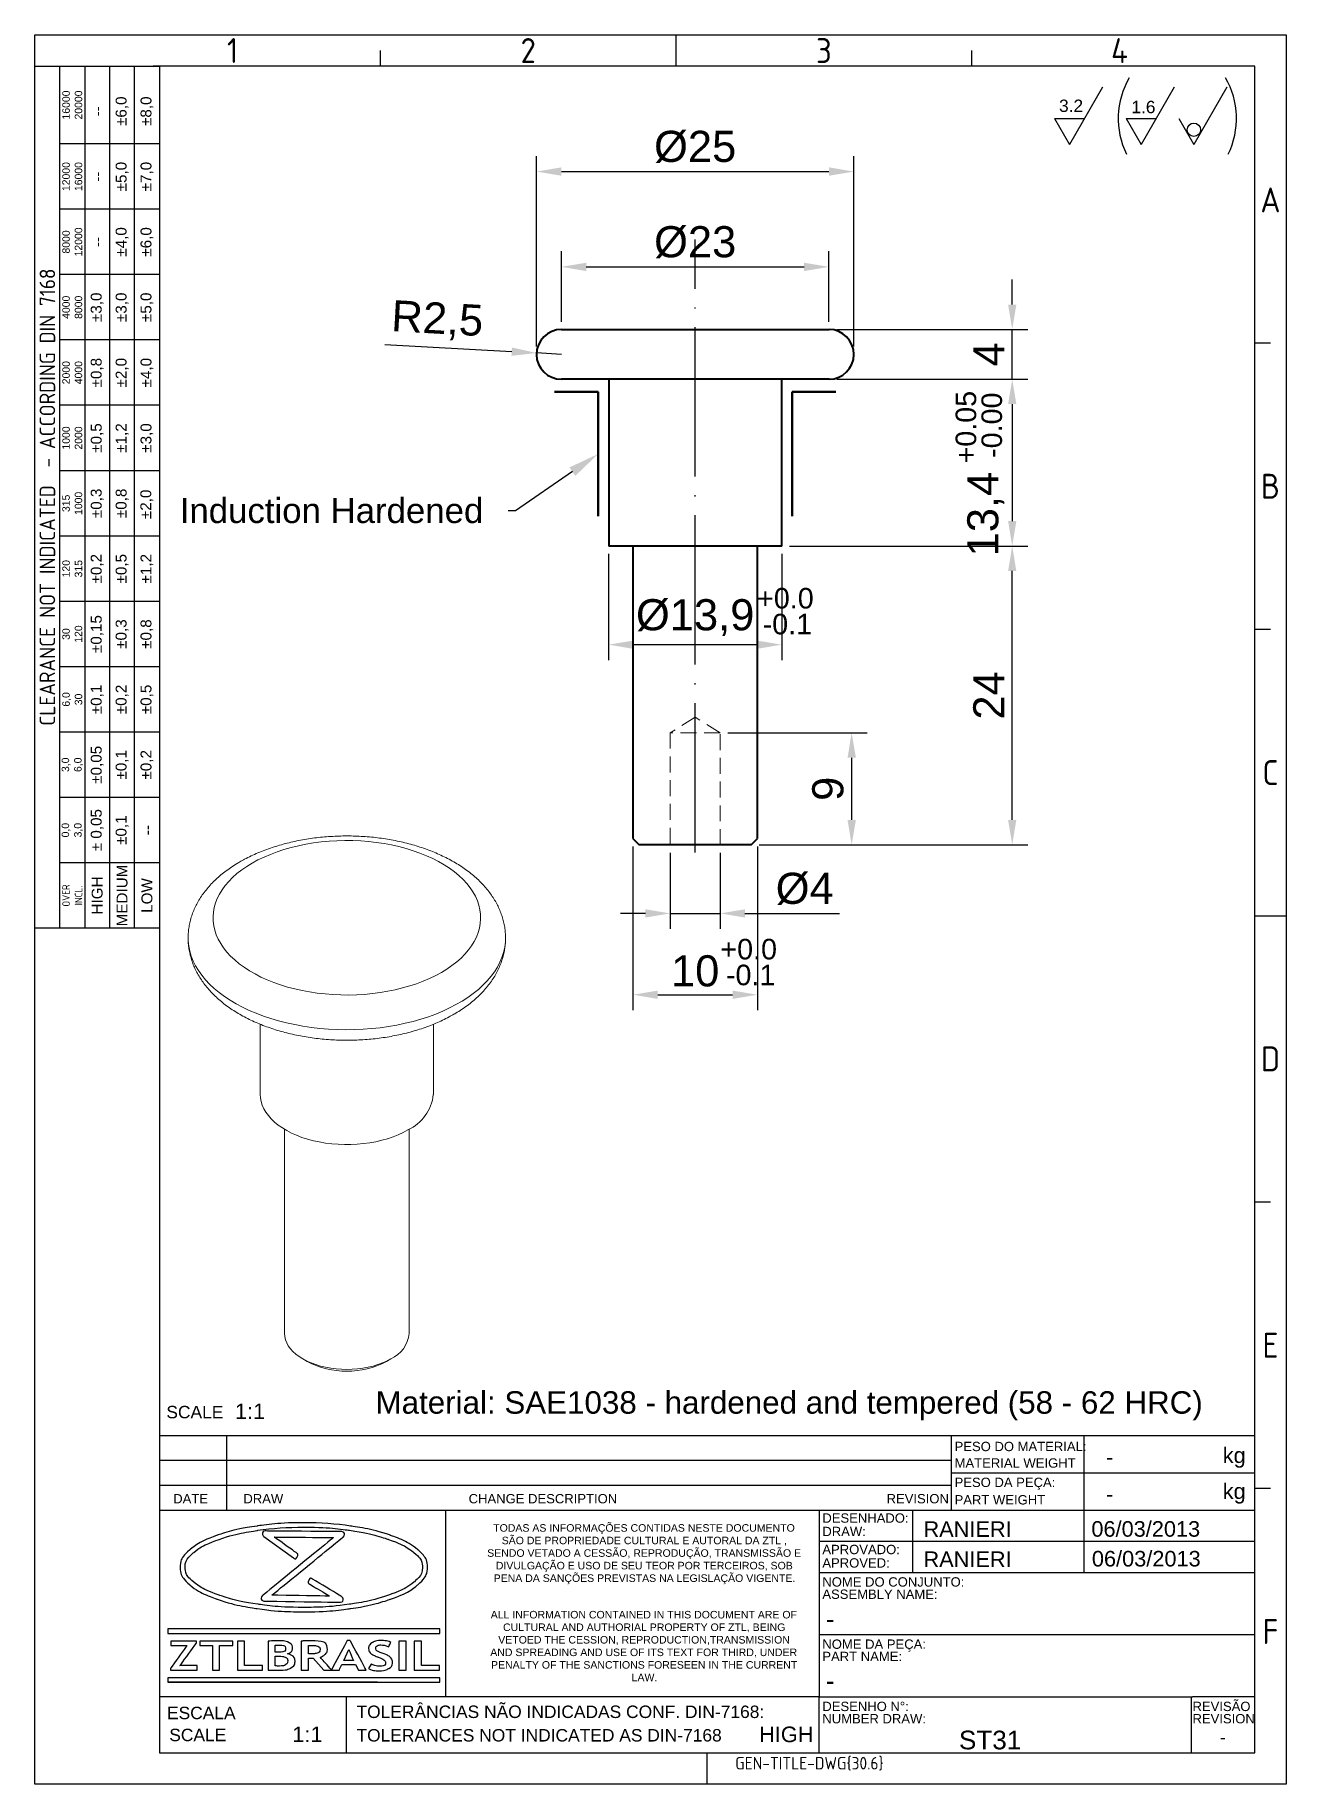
# Model space of a CAD drawing. Header units: millimetres. Extents: x 5006 to 5107, y 1363 to 1504.
import ezdxf
from ezdxf import colors
from ezdxf.entities.mleader import LeaderData, LeaderLine
from ezdxf.enums import TextEntityAlignment as Align
from ezdxf.math import Vec2, Vec3

# ---------------------------------------------------------------- set-up
doc = ezdxf.new("R2010")
doc.units = ezdxf.units.MM
for name, pattern in [('ACAD_ISO02W100', [15, 12, -3]), ('ACAD_ISO04W100', [30, 24, -3, 0, -3]), ('HIDDEN', [1.905, 1.27, -0.635])]:
    doc.linetypes.add(name, pattern=pattern)
for name, color, linetype, lineweight in [('AM_0', 7, 'Continuous', 40), ('AM_4', 1, 'ACAD_ISO04W100', 25), ('AM_5', 3, 'Continuous', 25), ('AM_8', 40, 'ACAD_ISO02W100', 35)]:
    doc.layers.add(name, color=color, linetype=linetype, lineweight=lineweight)
doc.layers.add('Camada 1', color=7, linetype='Continuous')
doc.styles.add('ACISOTS', font='isocp.shx', dxfattribs={"height": 1})
doc.styles.get("Standard").update_dxf_attribs({"font": 'arial.ttf'})
doc.dimstyles.new('ISO-25', dxfattribs={"dimtxt": 2.5, "dimasz": 2, "dimexe": 1.25, "dimexo": 0.625, "dimtad": 1, "dimtxsty": 'Standard', "dimcen": 2, "dimadec": 0, "dimazin": 0, "dimtfac": 1, "dimtmove": 0, "dimatfit": 3, "dimfxl": 1, "dimarcsym": 0})

msp = doc.modelspace()

# ---------------------------------------------------------------- texts
at = {"color": 135, "lineweight": 25, "style": 'ACISOTS'}
for s, p in [('1', (5022.009, 1502.395)), ('2', (5045.759, 1502.395)), ('3', (5069.509, 1502.395)), ('4', (5093.259, 1502.395)), ('A', (5105.384, 1490.395)), ('B', (5105.384, 1467.395)), ('C', (5105.384, 1444.395)), ('D', (5105.384, 1421.395)), ('E', (5105.384, 1398.395)), ('F', (5105.384, 1375.395))]:
    msp.add_text(s, height=2, dxfattribs=at).set_placement(p, align=Align.MIDDLE)
for s, height, p in [('SCALE', 1, (5016.688, 1392.522)), ('PESO DO MATERIAL:', 0.75, (5080.01, 1389.884)), ('kg', 1.25, (5101.551, 1388.925)), ('MATERIAL WEIGHT', 0.75, (5080.01, 1388.556)), ('PESO DA PEÇA:', 0.75, (5080.01, 1387.002)), ('kg', 1.25, (5101.551, 1386.041)), ('DATE', 0.75, (5017.242, 1385.69)), ('DRAW', 0.75, (5022.876, 1385.69)), ('CHANGE DESCRIPTION', 0.75, (5040.973, 1385.69)), ('REVISION', 0.75, (5074.547, 1385.69)), ('PART WEIGHT', 0.75, (5080.01, 1385.602)), ('DESENHADO:', 0.75, (5069.386, 1384.135)), ('DRAW:', 0.75, (5069.386, 1383.057)), ('APROVADO:', 0.75, (5069.386, 1381.609)), ('APROVED:', 0.75, (5069.386, 1380.531)), ('NOME DO CONJUNTO:', 0.75, (5069.386, 1379.005)), ('ASSEMBLY NAME:', 0.75, (5069.386, 1378.017)), ('NOME DA PEÇA:', 0.75, (5069.386, 1374.005)), ('PART NAME:', 0.75, (5069.386, 1373.017)), ('REVISÃO', 0.75, (5099.123, 1369.005)), ('ESCALA', 1, (5016.74, 1368.354)), ('TOLERÂNCIAS NÃO INDICADAS CONF. DIN-7168:', 1, (5031.963, 1368.447)), ('DESENHO N%%d:', 0.75, (5069.386, 1369.005)), ('NUMBER DRAW:', 0.75, (5069.386, 1368.017)), ('REVISION', 0.75, (5099.123, 1368.017)), ('SCALE', 1, (5016.921, 1366.587)), ('TOLERANCES NOT INDICATED AS DIN-7168', 1, (5031.963, 1366.56))]:
    msp.add_text(s, height=height).set_placement(p)
at = {"color": 135, "lineweight": 25, "attachment_point": 5, "rotation": 90}
for s, insert, char_height, width in [('16000\\P20000', (5009.134, 1498.02), 0.6, 6.25), ('--', (5011.134, 1497.52), 0.875, 5.25), ('±6,0', (5013.134, 1497.52), 0.875, 5.25), ('±8,0', (5015.134, 1497.52), 0.875, 5.25), ('12000\\P16000', (5009.134, 1492.27), 0.6, 5.25), ('--', (5011.134, 1492.27), 0.875, 5.25), ('±5,0', (5013.134, 1492.27), 0.875, 5.25), ('±7,0', (5015.134, 1492.27), 0.875, 5.25), ('8000\\P12000', (5009.134, 1487.02), 0.6, 5.25), ('±4,0', (5013.134, 1487.02), 0.875, 5.25), ('±6,0', (5015.134, 1487.02), 0.875, 5.25), ('--', (5011.134, 1487.02), 0.875, 5.25), ('{\\Fisocp.shx|c0;CLEARANCE NOT INDICATED  - ACCORDING DIN 7168}', (5007.134, 1466.52), 1.25, 69.25), ('4000\\P8000', (5009.134, 1481.77), 0.6, 5.25), ('±3,0', (5011.134, 1481.77), 0.875, 5.25), ('±3,0', (5013.134, 1481.77), 0.875, 5.25), ('±5,0', (5015.134, 1481.77), 0.875, 5.25), ('2000\\P4000', (5009.134, 1476.52), 0.6, 5.25), ('±0,8', (5011.134, 1476.52), 0.875, 5.25), ('±2,0', (5013.134, 1476.52), 0.875, 5.25), ('±4,0', (5015.134, 1476.52), 0.875, 5.25), ('1000\\P2000', (5009.134, 1471.27), 0.6, 5.25), ('±0,5', (5011.134, 1471.27), 0.875, 5.25), ('±1,2', (5013.134, 1471.27), 0.875, 5.25), ('±3,0', (5015.134, 1471.27), 0.875, 5.25), ('315\\P1000', (5009.134, 1466.02), 0.6, 5.25), ('±0,3', (5011.134, 1466.02), 0.875, 5.25), ('±0,8', (5013.134, 1466.02), 0.875, 5.25), ('±2,0', (5015.118, 1465.941), 0.875, 5.25), ('120\\P315', (5009.134, 1460.77), 0.6, 5.25), ('±0,2', (5011.134, 1460.77), 0.875, 5.25), ('±0,5', (5013.134, 1460.77), 0.875, 5.25), ('±1,2', (5015.134, 1460.77), 0.875, 5.25), ('±0,15', (5011.134, 1455.52), 0.875, 5.25), ('30\\P120', (5009.134, 1455.52), 0.6, 5.25), ('±0,3', (5013.134, 1455.52), 0.875, 5.25), ('±0,8', (5015.134, 1455.52), 0.875, 5.25), ('±0,1', (5011.134, 1450.27), 0.875, 5.25), ('±0,2', (5013.134, 1450.27), 0.875, 5.25), ('±0,5', (5015.134, 1450.27), 0.875, 5.25), ('6,0\\P30', (5009.134, 1450.27), 0.6, 5.25), ('±0,05', (5011.134, 1445.02), 0.875, 5.25), ('±0,1', (5013.134, 1445.02), 0.875, 5.25), ('±0,2', (5015.134, 1445.02), 0.875, 5.25), ('3,0\\P6,0', (5009.134, 1445.02), 0.6, 5.25), ('0,0\\P3,0', (5009.134, 1439.77), 0.6, 5.25), ('± 0,05', (5011.134, 1439.77), 0.875, 5.25), ('\\pt4.79529;±0,1', (5013.134, 1439.77), 0.875, 5.25), ('--', (5015.134, 1439.77), 0.875, 5.25), ('HIGH', (5011.134, 1434.52), 0.875, 5.25), ('MEDIUM', (5013.134, 1434.52), 0.875, 5.25), ('{\\Fisocp.shx|c0;OVER\\PINCL.}', (5009.134, 1434.52), 0.6, 5.25), ('LOW', (5015.134, 1434.52), 0.875, 5.25)]:
    msp.add_mtext(s, dxfattribs=dict(at, insert=insert, char_height=char_height, width=width))
at = {"insert": (5033.493, 1394.695), "char_height": 1.80184, "width": 74.64271, "attachment_point": 1}
msp.add_mtext('Material: SAE1038 - hardened and tempered (58 - 62 HRC)', dxfattribs=at)
at = {"linetype": 'Continuous', "char_height": 0.605, "attachment_point": 1}
for s, insert in [('\\pi0.57671;TODAS AS INFORMAÇÕES CONTIDAS NESTE DOCUMENTO \\P\\pi1.2603;SÃO DE PROPRIEDADE CULTURAL E AUTORAL DA ZTL , \\P\\pi0.095099;SENDO VETADO A CESSÃO, REPRODUÇÃO, TRANSMISSÃO E \\P\\pi0.78945;DIVULGAÇÃO E USO DE SEU TEOR POR TERCEIROS, SOB \\P\\pi0.61467;PENA DA SANÇÕES PREVISTAS NA LEGISLAÇÃO VIGENTE.', (5042.367, 1384.019)), ('\\pi0.37965;ALL INFORMATION CONTAINED IN THIS DOCUMENT ARE OF \\P\\pi1.3693;CULTURAL AND AUTHORIAL PROPERTY OF ZTL, BEING  \\P\\pi0.9832;VETOED THE CESSION, REPRODUCTION,TRANSMISSION \\P\\pi0.34189;AND SPREADING AND USE OF ITS TEXT FOR THIRD, UNDER \\P\\pi0.40069;PENALTY OF THE SANCTIONS FORESEEN IN THE CURRENT \\P\\pi11.698;LAW.', (5042.367, 1377.052))]:
    msp.add_mtext_dynamic_manual_height_columns(s, width=25.32617, gutter_width=12.5, heights=[0], dxfattribs=dict(at, insert=insert))
for tag, height, p in [('1:1', 1.25, (5023.413, 1393.084)), ('1:1', 1.25, (5028.022, 1367.134)), ('HIGH', 1.25, (5066.488, 1367.134)), ('-', 0.978, (5101.564, 1366.89))]:
    msp.add_attdef(tag, text='', height=height).set_placement(p, align=Align.MIDDLE_CENTER)
for p in [(5092.165, 1389.409), (5092.165, 1386.434)]:
    msp.add_attdef('-', text='', height=1.25).set_placement(p, align=Align.MIDDLE_LEFT)
for tag, p, height in [('RANIERI', (5077.511, 1382.998), 1.25), ('06/03/2013', (5090.999, 1383.012), 1.25), ('RANIERI', (5077.51, 1380.578), 1.25), ('06/03/2013', (5091.039, 1380.62), 1.25), ('-', (5069.669, 1375.657), 1.5), ('-', (5069.669, 1370.695), 1.5), ('ST31', (5080.361, 1365.93), 1.5)]:
    msp.add_attdef(tag, p, '', height=height)
at = {"color": 135, "style": 'ACISOTS'}
msp.add_attdef('GEN-TITLE-DWG{30.6}', (5062.386, 1364.318), '', height=1, dxfattribs=at)
at = {"layer": 'AM_5', "attachment_point": 1}
for s, insert, char_height in [('3.2', (5088.403, 1498.455), 0.9946), ('1.6', (5094.213, 1498.359), 0.9946), ('+0.0', (5064.144, 1459.225), 1.65), ('-0.1', (5064.591, 1457.149), 1.65), ('+0.0', (5061.194, 1431.036), 1.65), ('-0.1', (5061.641, 1428.961), 1.65)]:
    msp.add_mtext_dynamic_manual_height_columns(s, width=18.23779, gutter_width=12.5, heights=[0], dxfattribs=dict(at, insert=insert, char_height=char_height))
at = {"layer": 'AM_5', "char_height": 1.65, "attachment_point": 1, "rotation": 90}
for s, insert in [('+0.05', (5080.093, 1469.225)), ('-0.00', (5082.168, 1469.672))]:
    msp.add_mtext_dynamic_manual_height_columns(s, width=18.23779, gutter_width=12.5, heights=[0], dxfattribs=dict(at, insert=insert))

# ---------------------------------------------------------------- blocks, each defined once
blk = doc.blocks.new('*D41')
at = {"layer": 'AM_5', "color": 0, "lineweight": -2, "ltscale": 0.25, "transparency": 16777216}
for p, q in [((5046.42, 1478.61), (5046.42, 1493.92)), ((5071.92, 1478.61), (5071.92, 1493.92)), ((5048.42, 1492.67), (5069.92, 1492.67))]:
    blk.add_line(p, q, dxfattribs=at)
at = {"layer": 'AM_5', "color": 0, "ltscale": 0.25, "transparency": 16777216}
for points in [[(5048.42, 1493.01), (5048.42, 1492.34), (5046.42, 1492.67)], [(5069.92, 1493.01), (5069.92, 1492.34), (5071.92, 1492.67)]]:
    blk.add_solid(points, dxfattribs=at)
at = {"layer": 'Defpoints', "color": 0, "ltscale": 0.25, "transparency": 16777216}
for p in [(5071.92, 1492.67), (5046.42, 1477.99), (5071.92, 1477.99)]:
    blk.add_point(p, dxfattribs=at)
at = {"layer": 'AM_5', "color": 0, "ltscale": 0.25, "transparency": 16777216, "insert": (5059.17, 1494.65), "char_height": 2.5, "attachment_point": 5}
blk.add_mtext('%%C25', dxfattribs=at)
blk = doc.blocks.new('*D42')
at = {"layer": 'AM_5', "color": 0, "lineweight": -2, "ltscale": 0.25, "transparency": 16777216}
for p, q in [((5048.42, 1480.61), (5048.42, 1486.27)), ((5069.92, 1480.61), (5069.92, 1486.27)), ((5050.42, 1485.02), (5067.92, 1485.02))]:
    blk.add_line(p, q, dxfattribs=at)
at = {"layer": 'AM_5', "color": 0, "ltscale": 0.25, "transparency": 16777216}
for points in [[(5050.42, 1485.35), (5050.42, 1484.68), (5048.42, 1485.02)], [(5067.92, 1485.35), (5067.92, 1484.68), (5069.92, 1485.02)]]:
    blk.add_solid(points, dxfattribs=at)
at = {"layer": 'Defpoints', "color": 0, "ltscale": 0.25, "transparency": 16777216}
for p in [(5069.92, 1485.02), (5048.42, 1479.99), (5069.92, 1479.99)]:
    blk.add_point(p, dxfattribs=at)
at = {"layer": 'AM_5', "color": 0, "ltscale": 0.25, "transparency": 16777216, "insert": (5059.17, 1486.99), "char_height": 2.5, "attachment_point": 5}
blk.add_mtext('%%c23', dxfattribs=at)
blk = doc.blocks.new('*D43')
at = {"layer": 'AM_5', "color": 0, "lineweight": -2, "ltscale": 0.25, "transparency": 16777216}
for p, q in [((5052.22, 1461.96), (5052.22, 1453.42)), ((5066.12, 1461.96), (5066.12, 1453.42)), ((5054.22, 1454.67), (5064.12, 1454.67))]:
    blk.add_line(p, q, dxfattribs=at)
at = {"layer": 'AM_5', "color": 0, "ltscale": 0.25, "transparency": 16777216}
for points in [[(5054.22, 1455), (5054.22, 1454.33), (5052.22, 1454.67)], [(5064.12, 1455), (5064.12, 1454.33), (5066.12, 1454.67)]]:
    blk.add_solid(points, dxfattribs=at)
at = {"layer": 'Defpoints', "color": 0, "ltscale": 0.25, "transparency": 16777216}
for p in [(5052.22, 1462.59), (5066.12, 1462.59), (5066.12, 1454.67)]:
    blk.add_point(p, dxfattribs=at)
at = {"layer": 'AM_5', "color": 0, "ltscale": 0.25, "transparency": 16777216, "insert": (5059.17, 1456.84), "char_height": 2.5, "attachment_point": 5}
blk.add_mtext('%%C13,9', dxfattribs=at)
blk = doc.blocks.new('*D44')
at = {"layer": 'AM_5', "color": 0, "lineweight": -2, "ltscale": 0.25, "transparency": 16777216}
for p, q in [((5054.17, 1438.46), (5054.17, 1425.3)), ((5064.17, 1438.46), (5064.17, 1425.3)), ((5056.17, 1426.55), (5062.17, 1426.55))]:
    blk.add_line(p, q, dxfattribs=at)
at = {"layer": 'AM_5', "color": 0, "ltscale": 0.25, "transparency": 16777216}
for points in [[(5056.17, 1426.88), (5056.17, 1426.21), (5054.17, 1426.55)], [(5062.17, 1426.88), (5062.17, 1426.21), (5064.17, 1426.55)]]:
    blk.add_solid(points, dxfattribs=at)
at = {"layer": 'Defpoints', "color": 0, "ltscale": 0.25, "transparency": 16777216}
for p in [(5054.17, 1439.09), (5064.17, 1439.09), (5064.17, 1426.55)]:
    blk.add_point(p, dxfattribs=at)
at = {"layer": 'AM_5', "color": 0, "ltscale": 0.25, "transparency": 16777216, "insert": (5059.17, 1428.45), "char_height": 2.5, "attachment_point": 5}
blk.add_mtext('10', dxfattribs=at)
blk = doc.blocks.new('*D45')
at = {"layer": 'AM_5', "color": 0, "lineweight": -2, "ltscale": 0.25, "transparency": 16777216}
for p, q in [((5084.64, 1481.99), (5084.64, 1483.99)), ((5070.55, 1479.99), (5085.89, 1479.99)), ((5084.64, 1475.99), (5084.64, 1479.99)), ((5070.55, 1475.99), (5085.89, 1475.99)), ((5084.64, 1473.99), (5084.64, 1471.99))]:
    blk.add_line(p, q, dxfattribs=at)
at = {"layer": 'AM_5', "color": 0, "ltscale": 0.25, "transparency": 16777216}
for points in [[(5084.31, 1481.99), (5084.97, 1481.99), (5084.64, 1479.99)], [(5084.31, 1473.99), (5084.97, 1473.99), (5084.64, 1475.99)]]:
    blk.add_solid(points, dxfattribs=at)
at = {"layer": 'Defpoints', "color": 0, "ltscale": 0.25, "transparency": 16777216}
for p in [(5069.92, 1479.99), (5084.64, 1479.99), (5069.92, 1475.99)]:
    blk.add_point(p, dxfattribs=at)
at = {"layer": 'AM_5', "color": 0, "ltscale": 0.25, "transparency": 16777216, "insert": (5082.76, 1477.99), "char_height": 2.5, "attachment_point": 5, "rotation": 90}
blk.add_mtext('4', dxfattribs=at)
blk = doc.blocks.new('*D46')
at = {"layer": 'AM_5', "color": 0, "lineweight": -2, "ltscale": 0.25, "transparency": 16777216}
for p, q in [((5034.23, 1478.77), (5044.43, 1478.21)), ((5048.42, 1477.99), (5046.43, 1478.1))]:
    blk.add_line(p, q, dxfattribs=at)
at = {"layer": 'AM_5', "color": 0, "ltscale": 0.25, "transparency": 16777216}
blk.add_solid([(5044.45, 1478.54), (5044.41, 1477.87), (5046.43, 1478.1)], dxfattribs=at)
at = {"layer": 'Defpoints', "color": 0, "ltscale": 0.25, "transparency": 16777216}
for p in [(5046.43, 1478.1), (5048.42, 1477.99)]:
    blk.add_point(p, dxfattribs=at)
at = {"layer": 'AM_5', "color": 0, "ltscale": 0.25, "transparency": 16777216, "insert": (5038.45, 1480.67), "char_height": 2.5, "attachment_point": 5, "rotation": 356.8392}
blk.add_mtext('R2,5', dxfattribs=at)
blk = doc.blocks.new('*D47')
at = {"layer": 'AM_5', "color": 0, "lineweight": -2, "ltscale": 0.25, "transparency": 16777216}
for p, q in [((5071.17, 1475.99), (5085.89, 1475.99)), ((5084.64, 1473.99), (5084.64, 1464.59)), ((5066.75, 1462.59), (5085.89, 1462.59))]:
    blk.add_line(p, q, dxfattribs=at)
at = {"layer": 'AM_5', "color": 0, "ltscale": 0.25, "transparency": 16777216}
for points in [[(5084.31, 1473.99), (5084.97, 1473.99), (5084.64, 1475.99)], [(5084.31, 1464.59), (5084.97, 1464.59), (5084.64, 1462.59)]]:
    blk.add_solid(points, dxfattribs=at)
at = {"layer": 'Defpoints', "color": 0, "ltscale": 0.25, "transparency": 16777216}
for p in [(5070.55, 1475.99), (5066.12, 1462.59), (5084.64, 1462.59)]:
    blk.add_point(p, dxfattribs=at)
at = {"layer": 'AM_5', "color": 0, "ltscale": 0.25, "transparency": 16777216, "insert": (5082.51, 1465.16), "char_height": 2.5, "attachment_point": 5, "rotation": 90}
blk.add_mtext('13,4', dxfattribs=at)
blk = doc.blocks.new('*D48')
at = {"layer": 'AM_5', "color": 0, "lineweight": -2, "ltscale": 0.25, "transparency": 16777216}
for p, q in [((5066.75, 1462.59), (5085.89, 1462.59)), ((5084.64, 1440.59), (5084.64, 1460.59)), ((5064.3, 1438.59), (5085.89, 1438.59))]:
    blk.add_line(p, q, dxfattribs=at)
at = {"layer": 'AM_5', "color": 0, "ltscale": 0.25, "transparency": 16777216}
for points in [[(5084.31, 1460.59), (5084.97, 1460.59), (5084.64, 1462.59)], [(5084.31, 1440.59), (5084.97, 1440.59), (5084.64, 1438.59)]]:
    blk.add_solid(points, dxfattribs=at)
at = {"layer": 'Defpoints', "color": 0, "ltscale": 0.25, "transparency": 16777216}
for p in [(5066.12, 1462.59), (5084.64, 1462.59), (5063.67, 1438.59)]:
    blk.add_point(p, dxfattribs=at)
at = {"layer": 'AM_5', "color": 0, "ltscale": 0.25, "transparency": 16777216, "insert": (5082.76, 1450.59), "char_height": 2.5, "attachment_point": 5, "rotation": 90}
blk.add_mtext('24', dxfattribs=at)
blk = doc.blocks.new('*D53')
at = {"layer": 'AM_5', "color": 0, "lineweight": -2, "ltscale": 0.25, "transparency": 16777216}
for p, q in [((5057.17, 1437.96), (5057.17, 1431.83)), ((5061.17, 1437.96), (5061.17, 1431.83)), ((5055.17, 1433.08), (5053.17, 1433.08)), ((5057.17, 1433.08), (5061.17, 1433.08)), ((5063.17, 1433.08), (5070.77, 1433.08))]:
    blk.add_line(p, q, dxfattribs=at)
at = {"layer": 'AM_5', "color": 0, "ltscale": 0.25, "transparency": 16777216}
for points in [[(5055.17, 1433.41), (5055.17, 1432.75), (5057.17, 1433.08)], [(5063.17, 1433.41), (5063.17, 1432.75), (5061.17, 1433.08)]]:
    blk.add_solid(points, dxfattribs=at)
at = {"layer": 'Defpoints', "color": 0, "ltscale": 0.25, "transparency": 16777216}
for p in [(5057.17, 1438.59), (5061.17, 1438.59), (5061.17, 1433.08)]:
    blk.add_point(p, dxfattribs=at)
at = {"layer": 'AM_5', "color": 0, "ltscale": 0.25, "transparency": 16777216, "insert": (5067.97, 1435.05), "char_height": 2.5, "attachment_point": 5}
blk.add_mtext('%%C4', dxfattribs=at)
blk = doc.blocks.new('*D54')
at = {"layer": 'AM_5', "color": 0, "lineweight": -2, "ltscale": 0.25, "transparency": 16777216}
for p, q in [((5061.8, 1447.59), (5072.99, 1447.59)), ((5071.74, 1445.59), (5071.74, 1440.59)), ((5064.3, 1438.59), (5072.99, 1438.59))]:
    blk.add_line(p, q, dxfattribs=at)
at = {"layer": 'AM_5', "color": 0, "ltscale": 0.25, "transparency": 16777216}
for points in [[(5071.41, 1445.59), (5072.08, 1445.59), (5071.74, 1447.59)], [(5071.41, 1440.59), (5072.08, 1440.59), (5071.74, 1438.59)]]:
    blk.add_solid(points, dxfattribs=at)
at = {"layer": 'Defpoints', "color": 0, "ltscale": 0.25, "transparency": 16777216}
for p in [(5061.17, 1447.59), (5063.67, 1438.59), (5071.74, 1438.59)]:
    blk.add_point(p, dxfattribs=at)
at = {"layer": 'AM_5', "color": 0, "ltscale": 0.25, "transparency": 16777216, "insert": (5069.84, 1443.09), "char_height": 2.5, "attachment_point": 5, "rotation": 90}
blk.add_mtext('9', dxfattribs=at)

# ---------------------------------------------------------------- dimensions: what is measured, and where the dimension line sits
at = {"layer": 'AM_5', "ltscale": 0.25}
for base, p1, p2, text, picture, middle in [((5071.922, 1492.674), (5046.422, 1477.987), (5071.922, 1477.987), '%%C25', '*D41', (5059.172, 1494.645)), ((5069.922, 1485.016), (5048.422, 1479.987), (5069.922, 1479.987), '%%c23', '*D42', (5059.172, 1486.988)), ((5066.122, 1454.667), (5052.222, 1462.587), (5066.122, 1462.587), '%%C13,9', '*D43', (5059.172, 1456.835)), ((5064.172, 1426.548), (5054.172, 1439.087), (5064.172, 1439.087), '10', '*D44', (5059.172, 1428.449)), ((5061.172, 1433.08), (5057.172, 1438.587), (5061.172, 1438.587), '%%C4', '*D53', (5067.971, 1435.051))]:
    dim = msp.add_linear_dim(base=base, p1=p1, p2=p2, text=text, dimstyle='ISO-25', dxfattribs=at)
    dim.commit()
    dim.dimension.update_dxf_attribs({"geometry": picture, "text_midpoint": middle})
for base, p1, p2, picture, middle in [((5084.64, 1479.987), (5069.922, 1475.987), (5069.922, 1479.987), '*D45', (5082.765, 1477.987)), ((5084.64, 1462.587), (5063.672, 1438.587), (5066.122, 1462.587), '*D48', (5082.76, 1450.587)), ((5071.742, 1438.587), (5061.172, 1447.587), (5063.672, 1438.587), '*D54', (5069.841, 1443.087))]:
    dim = msp.add_linear_dim(base=base, p1=p1, p2=p2, angle=90, dimstyle='ISO-25', dxfattribs=at)
    dim.commit()
    dim.dimension.update_dxf_attribs({"geometry": picture, "text_midpoint": middle})
dim = msp.add_radius_dim(center=(5048.422, 1477.987), mpoint=(5046.425, 1478.097), text='R2,5', dimstyle='ISO-25', dxfattribs=at)
dim.commit()
dim.dimension.update_dxf_attribs({"geometry": '*D46', "text_midpoint": (5038.448, 1480.668)})
dim = msp.add_linear_dim(base=(5084.64, 1462.587), p1=(5070.547, 1475.987), p2=(5066.122, 1462.587), angle=90, dimstyle='ISO-25', dxfattribs=at)
dim.commit()
dim.dimension.update_dxf_attribs({"geometry": '*D47', "text_midpoint": (5084.64, 1465.157), "dimtype": 160})

# ---------------------------------------------------------------- linework, layer by layer
at = {"color": 135, "lineweight": 25}
for p, q in [((5006.134, 1363.145), (5006.134, 1503.645)), ((5006.134, 1503.645), (5106.634, 1503.645)), ((5057.634, 1501.145), (5057.634, 1503.645)), ((5106.634, 1503.645), (5106.634, 1363.145)), ((5033.884, 1501.145), (5033.884, 1502.395)), ((5081.384, 1501.145), (5081.384, 1502.395)), ((5008.134, 1431.895), (5008.134, 1501.145)), ((5010.134, 1501.145), (5010.134, 1431.895)), ((5012.134, 1501.145), (5012.134, 1431.895)), ((5014.134, 1431.895), (5014.134, 1501.145)), ((5016.134, 1494.895), (5008.134, 1494.895)), ((5016.134, 1489.645), (5008.134, 1489.645)), ((5016.134, 1484.395), (5008.134, 1484.395)), ((5016.134, 1479.145), (5008.134, 1479.145)), ((5105.384, 1478.895), (5104.134, 1478.895)), ((5016.134, 1473.895), (5008.134, 1473.895)), ((5016.134, 1468.645), (5008.134, 1468.645)), ((5016.134, 1463.395), (5008.134, 1463.395)), ((5016.134, 1458.145), (5008.134, 1458.145)), ((5105.384, 1455.895), (5104.134, 1455.895)), ((5016.134, 1452.895), (5008.134, 1452.895)), ((5016.134, 1447.645), (5008.134, 1447.645)), ((5016.134, 1442.395), (5008.134, 1442.395)), ((5016.134, 1437.145), (5008.134, 1437.145)), ((5104.134, 1432.895), (5106.634, 1432.895)), ((5105.384, 1409.895), (5104.134, 1409.895)), ((5105.384, 1386.895), (5104.134, 1386.895)), ((5060.134, 1363.145), (5060.134, 1365.645)), ((5106.634, 1363.145), (5006.134, 1363.145))]:
    msp.add_line(p, q, dxfattribs=at)
for p, q in [((5104.134, 1501.145), (5015.634, 1501.145)), ((5016.134, 1501.145), (5016.134, 1365.645)), ((5104.134, 1365.645), (5104.134, 1501.145)), ((5016.134, 1391.145), (5104.134, 1391.145)), ((5016.134, 1391.145), (5016.134, 1365.645)), ((5016.134, 1391.145), (5079.758, 1391.145)), ((5021.536, 1385.145), (5021.536, 1391.145)), ((5079.758, 1385.145), (5079.758, 1391.145)), ((5090.384, 1391.145), (5090.384, 1388.145)), ((5104.134, 1365.645), (5104.134, 1391.145)), ((5079.758, 1389.145), (5016.134, 1389.145)), ((5079.758, 1388.145), (5104.134, 1388.145)), ((5090.384, 1388.145), (5090.384, 1385.145)), ((5016.134, 1387.145), (5079.758, 1387.145)), ((5016.134, 1385.145), (5069.134, 1385.145)), ((5039.101, 1385.145), (5039.101, 1370.145)), ((5069.134, 1385.145), (5069.134, 1375.645)), ((5069.134, 1385.145), (5104.134, 1385.145)), ((5076.634, 1385.145), (5076.634, 1380.145)), ((5090.384, 1385.145), (5090.384, 1380.145)), ((5069.134, 1382.645), (5104.134, 1382.645)), ((5069.134, 1380.145), (5104.134, 1380.145)), ((5069.134, 1375.645), (5069.134, 1370.145)), ((5069.134, 1375.145), (5104.134, 1375.145)), ((5069.134, 1370.145), (5016.134, 1370.145)), ((5031.134, 1370.145), (5031.134, 1365.645)), ((5069.134, 1365.645), (5069.134, 1370.145)), ((5069.134, 1370.145), (5099.134, 1370.145)), ((5099.011, 1370.145), (5099.011, 1365.645)), ((5104.134, 1370.145), (5099.134, 1370.145)), ((5016.134, 1365.645), (5104.134, 1365.645)), ((5016.134, 1365.645), (5104.134, 1365.645))]:
    msp.add_line(p, q)
at = {"color": 7, "linetype": 'HIDDEN', "lineweight": 0}
for p, q in [((5059.172, 1448.837), (5057.172, 1447.587)), ((5061.172, 1447.587), (5059.172, 1448.837)), ((5061.172, 1447.587), (5057.172, 1447.587)), ((5057.172, 1447.587), (5057.172, 1438.587)), ((5061.172, 1438.587), (5061.172, 1447.587))]:
    msp.add_line(p, q, dxfattribs=at)
at = {"color": 7, "linetype": 'Continuous', "lineweight": 15}
for p, q in [((5024.236, 1424.177), (5024.236, 1418.523)), ((5038.136, 1418.523), (5038.136, 1424.177)), ((5026.186, 1415.737), (5026.186, 1399.335)), ((5036.186, 1399.335), (5036.186, 1415.737)), ((5027.65, 1397.294), (5028.003, 1397.09)), ((5034.368, 1397.09), (5034.722, 1397.294))]:
    msp.add_line(p, q, dxfattribs=at)
at = {"color": 135, "lineweight": 25}
msp.add_lwpolyline([(5016.134, 1501.145), (5016.134, 1431.895), (5006.134, 1431.895), (5006.134, 1501.145)], close=True, dxfattribs=at)
at = {"color": 7, "linetype": 'Continuous', "lineweight": 15, "flags": 128}
for points in [[(5023.584, 1437.119), (5023.147, 1436.852), (5022.739, 1436.57), (5022.36, 1436.274), (5022.012, 1435.966), (5021.696, 1435.646), (5021.413, 1435.317), (5021.165, 1434.978), (5020.952, 1434.631), (5020.775, 1434.278), (5020.635, 1433.919), (5020.531, 1433.556), (5020.465, 1433.191), (5020.437, 1432.823), (5020.446, 1432.455), (5020.494, 1432.089), (5020.578, 1431.724), (5020.7, 1431.363), (5020.859, 1431.007), (5021.054, 1430.657), (5021.285, 1430.314), (5021.55, 1429.98), (5021.85, 1429.655), (5022.182, 1429.341), (5022.545, 1429.039), (5022.939, 1428.75), (5023.362, 1428.475), (5023.813, 1428.215), (5024.289, 1427.971), (5024.79, 1427.743), (5025.313, 1427.533), (5025.857, 1427.341), (5026.419, 1427.169), (5026.998, 1427.015), (5027.592, 1426.882), (5028.199, 1426.77), (5028.816, 1426.678), (5029.441, 1426.608), (5030.073, 1426.559), (5030.708, 1426.531), (5031.345, 1426.526), (5031.982, 1426.542), (5032.615, 1426.58), (5033.244, 1426.64), (5033.865, 1426.721), (5034.477, 1426.823), (5035.078, 1426.946), (5035.665, 1427.09), (5036.236, 1427.253), (5036.789, 1427.435), (5037.323, 1427.636), (5037.835, 1427.855), (5038.323, 1428.091), (5038.787, 1428.343), (5039.224, 1428.611), (5039.633, 1428.893), (5040.012, 1429.188), (5040.36, 1429.496), (5040.676, 1429.816), (5040.958, 1430.146), (5041.206, 1430.484), (5041.419, 1430.831), (5041.596, 1431.184), (5041.737, 1431.543), (5041.84, 1431.906), (5041.906, 1432.272), (5041.935, 1432.639), (5041.925, 1433.007), (5041.878, 1433.374), (5041.793, 1433.738), (5041.671, 1434.099), (5041.512, 1434.455), (5041.317, 1434.806), (5041.087, 1435.148), (5040.821, 1435.483), (5040.522, 1435.807), (5040.19, 1436.121), (5039.826, 1436.423), (5039.432, 1436.712), (5039.009, 1436.987), (5038.559, 1437.247), (5038.082, 1437.492), (5037.582, 1437.719), (5037.058, 1437.929), (5036.515, 1438.121), (5035.952, 1438.294), (5035.373, 1438.447), (5034.779, 1438.58), (5034.173, 1438.693), (5033.556, 1438.784), (5032.93, 1438.855), (5032.299, 1438.904), (5031.663, 1438.931), (5031.026, 1438.936), (5030.39, 1438.92), (5029.756, 1438.882), (5029.128, 1438.822), (5028.506, 1438.741), (5027.894, 1438.639), (5027.294, 1438.516), (5026.707, 1438.373), (5026.136, 1438.21), (5025.582, 1438.027), (5025.049, 1437.826), (5024.537, 1437.608), (5024.048, 1437.372), (5023.584, 1437.119)], [(5036.1, 1415.686), (5035.724, 1415.485), (5035.323, 1415.299), (5034.899, 1415.132), (5034.455, 1414.983), (5033.993, 1414.853), (5033.516, 1414.743), (5033.026, 1414.654), (5032.526, 1414.586), (5032.019, 1414.54), (5031.507, 1414.515), (5030.993, 1414.513), (5030.481, 1414.532), (5029.972, 1414.573), (5029.47, 1414.635), (5028.977, 1414.719), (5028.496, 1414.824), (5028.031, 1414.948), (5027.582, 1415.093), (5027.153, 1415.256), (5026.746, 1415.437), (5026.363, 1415.634), (5026.007, 1415.848), (5025.678, 1416.076), (5025.38, 1416.317), (5025.114, 1416.571), (5024.881, 1416.835), (5024.682, 1417.109), (5024.519, 1417.39), (5024.392, 1417.677), (5024.302, 1417.969), (5024.25, 1418.264), (5024.236, 1418.523)], [(5026.186, 1399.335), (5026.205, 1399.083), (5026.262, 1398.833), (5026.356, 1398.588), (5026.487, 1398.347), (5026.654, 1398.115), (5026.856, 1397.891), (5027.09, 1397.679), (5027.356, 1397.479), (5027.65, 1397.294), (5027.972, 1397.123), (5028.318, 1396.97), (5028.686, 1396.835), (5029.073, 1396.719), (5029.476, 1396.622), (5029.892, 1396.547), (5030.318, 1396.492), (5030.75, 1396.459), (5031.186, 1396.448), (5031.622, 1396.459), (5032.054, 1396.492), (5032.48, 1396.547), (5032.896, 1396.622), (5033.299, 1396.719), (5033.686, 1396.835), (5034.054, 1396.97), (5034.4, 1397.123), (5034.721, 1397.294)]]:
    msp.add_lwpolyline(points, dxfattribs=at)
at = {"color": 8, "linetype": 'Continuous', "lineweight": 15, "flags": 128}
msp.add_lwpolyline([(5043.936, 1431.097), (5043.921, 1430.746), (5043.869, 1430.345), (5043.779, 1429.947), (5043.651, 1429.551), (5043.486, 1429.161), (5043.285, 1428.776), (5043.047, 1428.398), (5042.774, 1428.028), (5042.466, 1427.667), (5042.125, 1427.317), (5041.751, 1426.978), (5041.345, 1426.651), (5040.909, 1426.337), (5040.444, 1426.038), (5039.952, 1425.753), (5039.433, 1425.485), (5038.89, 1425.233), (5038.323, 1424.999), (5037.736, 1424.783), (5037.129, 1424.586), (5036.504, 1424.408), (5035.863, 1424.251), (5035.208, 1424.114), (5034.542, 1423.997), (5033.865, 1423.902), (5033.18, 1423.828), (5032.49, 1423.776), (5031.795, 1423.746), (5031.099, 1423.738), (5030.403, 1423.752), (5029.709, 1423.787), (5029.019, 1423.845), (5028.336, 1423.924), (5027.662, 1424.024), (5026.998, 1424.146), (5026.347, 1424.288), (5025.71, 1424.451), (5025.089, 1424.634), (5024.487, 1424.835), (5023.904, 1425.056), (5023.344, 1425.295), (5022.806, 1425.55), (5022.294, 1425.823), (5021.808, 1426.111), (5021.351, 1426.414), (5020.922, 1426.731), (5020.524, 1427.061), (5020.158, 1427.403), (5019.825, 1427.757), (5019.526, 1428.12), (5019.262, 1428.492), (5019.033, 1428.871), (5018.841, 1429.258), (5018.685, 1429.65), (5018.567, 1430.046), (5018.486, 1430.445), (5018.443, 1430.847), (5018.436, 1431.098)], dxfattribs=at)
at = {"color": 7, "linetype": 'Continuous', "lineweight": 15}
for centre, radius, start, end in [((5034.617, 1418.899), 3.538, 294.77393, 353.90593), ((5033.696, 1399.575), 2.502, 294.20249, 354.47737), ((5031.186, 1403.178), 6.87, 242.40312, 297.59151)]:
    msp.add_arc(centre, radius, start, end, dxfattribs=at)
for points, knots in [([(5043.933, 1431.096), (5043.932, 1431.208), (5043.93, 1431.463), (5043.888, 1431.863), (5043.813, 1432.292), (5043.704, 1432.717), (5043.562, 1433.137), (5043.387, 1433.551), (5043.18, 1433.958), (5042.941, 1434.357), (5042.669, 1434.748), (5042.365, 1435.129), (5042.03, 1435.5), (5041.663, 1435.859), (5041.267, 1436.205), (5040.842, 1436.536), (5040.39, 1436.851), (5039.912, 1437.15), (5039.411, 1437.432), (5038.888, 1437.695), (5038.345, 1437.939), (5037.784, 1438.164), (5037.206, 1438.37), (5036.613, 1438.555), (5036.008, 1438.721), (5035.39, 1438.866), (5034.762, 1438.991), (5034.126, 1439.095), (5033.482, 1439.178), (5032.833, 1439.241), (5032.18, 1439.283), (5031.525, 1439.305), (5030.869, 1439.305), (5030.214, 1439.284), (5029.561, 1439.243), (5028.912, 1439.181), (5028.269, 1439.098), (5027.632, 1438.995), (5027.004, 1438.871), (5026.386, 1438.726), (5025.78, 1438.562), (5025.187, 1438.377), (5024.608, 1438.172), (5024.045, 1437.947), (5023.5, 1437.702), (5023.012, 1437.459), (5022.714, 1437.292), (5022.584, 1437.218)], [0, 0, 0, 0, 0.01563307, 0.03599766, 0.05637758, 0.07683362, 0.09742333, 0.11819889, 0.13920474, 0.16047504, 0.18203119, 0.20387992, 0.22601251, 0.24840562, 0.27102405, 0.29382488, 0.3167624, 0.33979257, 0.36287644, 0.38598076, 0.4090759, 0.43214668, 0.4551836, 0.47818171, 0.50113952, 0.52405804, 0.54694007, 0.56978971, 0.59261188, 0.61541207, 0.63819616, 0.66097026, 0.68374065, 0.70651369, 0.72929373, 0.75208719, 0.77490051, 0.79774008, 0.82061214, 0.84352265, 0.86647711, 0.88948026, 0.91253572, 0.93564538, 0.95880867, 0.98202162, 1, 1, 1, 1]), ([(5022.584, 1437.218), (5022.495, 1437.166), (5022.241, 1437.017), (5021.84, 1436.756), (5021.389, 1436.43), (5020.964, 1436.087), (5020.569, 1435.728), (5020.203, 1435.353), (5019.87, 1434.965), (5019.569, 1434.565), (5019.304, 1434.154), (5019.073, 1433.735), (5018.878, 1433.309), (5018.718, 1432.879), (5018.594, 1432.444), (5018.504, 1432.008), (5018.452, 1431.571), (5018.431, 1431.267), (5018.437, 1431.109), (5018.437, 1431.097)], [0, 0, 0, 0, 0.03624165, 0.10357112, 0.170929, 0.23814225, 0.3050829, 0.37160574, 0.43755975, 0.502804, 0.56722474, 0.63074978, 0.6933568, 0.75507455, 0.81597805, 0.87618029, 0.93582271, 0.99506625, 1, 1, 1, 1]), ([(5018.439, 1431.099), (5018.439, 1430.988), (5018.441, 1430.732), (5018.483, 1430.333), (5018.558, 1429.904), (5018.668, 1429.479), (5018.81, 1429.059), (5018.984, 1428.645), (5019.191, 1428.238), (5019.431, 1427.839), (5019.702, 1427.448), (5020.006, 1427.067), (5020.342, 1426.696), (5020.708, 1426.337), (5021.105, 1425.992), (5021.53, 1425.66), (5021.982, 1425.345), (5022.459, 1425.046), (5022.96, 1424.764), (5023.483, 1424.501), (5024.026, 1424.257), (5024.588, 1424.032), (5025.165, 1423.826), (5025.758, 1423.641), (5026.364, 1423.475), (5026.982, 1423.33), (5027.609, 1423.205), (5028.246, 1423.101), (5028.889, 1423.018), (5029.538, 1422.955), (5030.191, 1422.913), (5030.846, 1422.892), (5031.502, 1422.891), (5032.158, 1422.912), (5032.811, 1422.953), (5033.459, 1423.015), (5034.103, 1423.098), (5034.739, 1423.201), (5035.367, 1423.325), (5035.985, 1423.47), (5036.592, 1423.635), (5037.185, 1423.819), (5037.764, 1424.024), (5038.327, 1424.249), (5038.872, 1424.494), (5039.359, 1424.737), (5039.657, 1424.905), (5039.787, 1424.978)], [0, 0, 0, 0, 0.01561112, 0.03597616, 0.05635653, 0.07681303, 0.0974032, 0.11817922, 0.13918554, 0.16045631, 0.18201294, 0.20386216, 0.22599524, 0.24838886, 0.27100779, 0.29380913, 0.31674717, 0.33977785, 0.36286223, 0.38596707, 0.40906272, 0.43213401, 0.45517145, 0.47817008, 0.5011284, 0.52404742, 0.54692997, 0.56978012, 0.59260279, 0.61540349, 0.63818809, 0.6609627, 0.68373359, 0.70650715, 0.7292877, 0.75208166, 0.77489549, 0.79773557, 0.82060814, 0.84351916, 0.86647413, 0.8894778, 0.91253377, 0.93564394, 0.95880776, 0.98202122, 1, 1, 1, 1]), ([(5039.787, 1424.978), (5039.876, 1425.03), (5040.13, 1425.179), (5040.532, 1425.44), (5040.983, 1425.766), (5041.407, 1426.109), (5041.803, 1426.469), (5042.168, 1426.843), (5042.502, 1427.231), (5042.802, 1427.632), (5043.068, 1428.042), (5043.299, 1428.461), (5043.494, 1428.887), (5043.654, 1429.317), (5043.778, 1429.752), (5043.868, 1430.188), (5043.919, 1430.625), (5043.94, 1430.929), (5043.935, 1431.086), (5043.934, 1431.098)], [0, 0, 0, 0, 0.03624507, 0.10358088, 0.17094512, 0.2381647, 0.30511166, 0.37164078, 0.43760101, 0.50285141, 0.56727823, 0.63080926, 0.69342218, 0.75514575, 0.816055, 0.87626292, 0.93591096, 0.99516008, 1, 1, 1, 1])]:
    msp.add_open_spline(points, degree=3, knots=knots, dxfattribs=at)
at = {"layer": 'AM_0'}
for p, q in [((5048.422, 1479.987), (5069.922, 1479.987)), ((5069.922, 1475.987), (5048.422, 1475.987)), ((5052.222, 1475.987), (5052.222, 1462.587)), ((5066.122, 1462.587), (5066.122, 1475.987)), ((5066.122, 1462.587), (5052.222, 1462.587)), ((5054.172, 1462.587), (5054.172, 1439.087)), ((5064.172, 1439.087), (5064.172, 1462.587)), ((5054.172, 1439.087), (5054.672, 1438.587)), ((5063.672, 1438.587), (5064.172, 1439.087)), ((5063.672, 1438.587), (5054.672, 1438.587))]:
    msp.add_line(p, q, dxfattribs=at)
at = {"layer": 'AM_0', "lineweight": 50, "ltscale": 0.25}
for p, q in [((5051.37, 1474.968), (5047.877, 1474.968)), ((5051.37, 1465.002), (5051.37, 1474.968)), ((5066.974, 1465.002), (5066.974, 1474.968)), ((5066.974, 1474.968), (5070.467, 1474.968))]:
    msp.add_line(p, q, dxfattribs=at)
at = {"layer": 'AM_0'}
for centre, start, end in [((5048.422, 1477.987), 90, 270), ((5069.922, 1477.987), 270, 90)]:
    msp.add_arc(centre, 2, start, end, dxfattribs=at)
at = {"layer": 'AM_4', "ltscale": 0.5}
msp.add_line((5059.172, 1437.966), (5059.172, 1487.207), dxfattribs=at)
at = {"layer": 'AM_5'}
for p, q in [((5091.897, 1499.447), (5089.239, 1494.843)), ((5097.654, 1499.447), (5094.996, 1494.843)), ((5101.888, 1499.447), (5099.229, 1494.843)), ((5088.03, 1496.936), (5090.447, 1496.936)), ((5088.03, 1496.936), (5089.239, 1494.843)), ((5093.787, 1496.936), (5096.204, 1496.936)), ((5093.787, 1496.936), (5094.996, 1494.843)), ((5098.021, 1496.936), (5099.229, 1494.843))]:
    msp.add_line(p, q, dxfattribs=at)
msp.add_circle((5099.234, 1496.029), 0.536, dxfattribs=at)
for centre, start, end in [((5099.666, 1496.931), 149.81687, 205.95777), ((5096.148, 1496.931), 334.04223, 30.18313)]:
    msp.add_arc(centre, 6.508, start, end, dxfattribs=at)
at = {"layer": 'AM_8', "color": 0, "linetype": 'Continuous'}
msp.add_line((5016.797, 1371.315), (5033.649, 1371.315), dxfattribs=at)
at = {"layer": 'Camada 1'}
for points, knots in [([(5027.73, 1384.132), (5029.057, 1384.132), (5030.326, 1384.039), (5031.484, 1383.871), (5031.484, 1383.871), (5032.689, 1383.696), (5033.775, 1383.44), (5034.686, 1383.122), (5034.686, 1383.122), (5035.62, 1382.796), (5036.375, 1382.402), (5036.891, 1381.961), (5036.891, 1381.961), (5037.393, 1381.532), (5037.671, 1381.057), (5037.671, 1380.555), (5037.671, 1380.555), (5037.671, 1380.053), (5037.393, 1379.579), (5036.891, 1379.15), (5036.891, 1379.15), (5036.375, 1378.709), (5035.62, 1378.315), (5034.686, 1377.989), (5034.686, 1377.989), (5033.775, 1377.671), (5032.689, 1377.414), (5031.484, 1377.239), (5031.484, 1377.239), (5030.326, 1377.071), (5029.057, 1376.978), (5027.73, 1376.978), (5027.73, 1376.978), (5026.403, 1376.978), (5025.135, 1377.071), (5023.976, 1377.239), (5023.976, 1377.239), (5022.772, 1377.414), (5021.686, 1377.671), (5020.775, 1377.989), (5020.775, 1377.989), (5019.84, 1378.315), (5019.086, 1378.709), (5018.57, 1379.15), (5018.57, 1379.15), (5018.068, 1379.579), (5017.79, 1380.053), (5017.79, 1380.555), (5017.79, 1380.555), (5017.79, 1381.057), (5018.068, 1381.532), (5018.57, 1381.961), (5018.57, 1381.961), (5019.086, 1382.402), (5019.84, 1382.796), (5020.775, 1383.122), (5020.775, 1383.122), (5021.686, 1383.44), (5022.772, 1383.696), (5023.976, 1383.871), (5023.976, 1383.871), (5025.135, 1384.039), (5026.403, 1384.132), (5027.73, 1384.132)], [0, 0, 0, 0, 0.0588235, 0.0588235, 0.0588235, 0.0882353, 0.1176471, 0.1176471, 0.1176471, 0.1470588, 0.1764706, 0.1764706, 0.1764706, 0.2058824, 0.2352941, 0.2352941, 0.2352941, 0.2647059, 0.2941176, 0.2941176, 0.2941176, 0.3235294, 0.3529412, 0.3529412, 0.3529412, 0.3823529, 0.4117647, 0.4117647, 0.4117647, 0.4411765, 0.4705882, 0.4705882, 0.4705882, 0.5, 0.5294118, 0.5294118, 0.5294118, 0.5588235, 0.5882353, 0.5882353, 0.5882353, 0.6176471, 0.6470588, 0.6470588, 0.6470588, 0.6764706, 0.7058824, 0.7058824, 0.7058824, 0.7352941, 0.7647059, 0.7647059, 0.7647059, 0.7941176, 0.8235294, 0.8235294, 0.8235294, 0.8529412, 0.8823529, 0.8823529, 0.8823529, 0.9411765, 1, 1, 1, 1]), ([(5027.73, 1383.779), (5026.426, 1383.779), (5025.182, 1383.689), (5024.048, 1383.524), (5024.048, 1383.524), (5022.869, 1383.354), (5021.808, 1383.104), (5020.92, 1382.794), (5020.92, 1382.794), (5020.056, 1382.492), (5019.361, 1382.136), (5018.886, 1381.745), (5018.886, 1381.745), (5018.437, 1381.374), (5018.188, 1380.972), (5018.188, 1380.555), (5018.188, 1380.555), (5018.188, 1380.139), (5018.437, 1379.737), (5018.886, 1379.365), (5018.886, 1379.365), (5019.361, 1378.974), (5020.056, 1378.618), (5020.92, 1378.317), (5020.92, 1378.317), (5021.808, 1378.007), (5022.869, 1377.757), (5024.048, 1377.586), (5024.048, 1377.586), (5025.182, 1377.422), (5026.426, 1377.331), (5027.73, 1377.331), (5027.73, 1377.331), (5029.034, 1377.331), (5030.278, 1377.422), (5031.413, 1377.586), (5031.413, 1377.586), (5032.592, 1377.757), (5033.653, 1378.007), (5034.54, 1378.317), (5034.54, 1378.317), (5035.404, 1378.618), (5036.1, 1378.974), (5036.574, 1379.365), (5036.574, 1379.365), (5037.024, 1379.737), (5037.273, 1380.139), (5037.273, 1380.555), (5037.273, 1380.555), (5037.273, 1380.972), (5037.024, 1381.374), (5036.574, 1381.745), (5036.574, 1381.745), (5036.1, 1382.136), (5035.404, 1382.492), (5034.54, 1382.794), (5034.54, 1382.794), (5033.653, 1383.104), (5032.592, 1383.354), (5031.413, 1383.524), (5031.413, 1383.524), (5030.278, 1383.689), (5029.034, 1383.779), (5027.73, 1383.779)], [0, 0, 0, 0, 0.0588235, 0.0588235, 0.0588235, 0.0882353, 0.1176471, 0.1176471, 0.1176471, 0.1470588, 0.1764706, 0.1764706, 0.1764706, 0.2058824, 0.2352941, 0.2352941, 0.2352941, 0.2647059, 0.2941176, 0.2941176, 0.2941176, 0.3235294, 0.3529412, 0.3529412, 0.3529412, 0.3823529, 0.4117647, 0.4117647, 0.4117647, 0.4411765, 0.4705882, 0.4705882, 0.4705882, 0.5, 0.5294118, 0.5294118, 0.5294118, 0.5588235, 0.5882353, 0.5882353, 0.5882353, 0.6176471, 0.6470588, 0.6470588, 0.6470588, 0.6764706, 0.7058824, 0.7058824, 0.7058824, 0.7352941, 0.7647059, 0.7647059, 0.7647059, 0.7941176, 0.8235294, 0.8235294, 0.8235294, 0.8529412, 0.8823529, 0.8823529, 0.8823529, 0.9411765, 1, 1, 1, 1]), ([(5026.904, 1381.317), (5026.904, 1381.317), (5024.522, 1383.023), (5024.522, 1383.023), (5024.522, 1383.023), (5024.345, 1383.15), (5024.417, 1383.473), (5024.626, 1383.471), (5024.626, 1383.471), (5024.626, 1383.471), (5030.776, 1383.422), (5030.776, 1383.422), (5030.776, 1383.422), (5030.978, 1383.42), (5031.053, 1383.116), (5030.888, 1382.981), (5030.888, 1382.981), (5030.888, 1382.981), (5025.162, 1378.317), (5025.162, 1378.317), (5025.162, 1378.317), (5025.162, 1378.317), (5029.803, 1378.242), (5029.803, 1378.242), (5029.803, 1378.242), (5029.803, 1378.242), (5028.242, 1379.182), (5028.242, 1379.182), (5028.242, 1379.182), (5028.14, 1379.244), (5028.037, 1379.306), (5028.126, 1379.52), (5028.126, 1379.52), (5028.216, 1379.735), (5028.319, 1379.673), (5028.421, 1379.611), (5028.421, 1379.611), (5028.421, 1379.611), (5030.761, 1378.202), (5030.761, 1378.202), (5030.761, 1378.202), (5030.953, 1378.086), (5030.885, 1377.743), (5030.669, 1377.746), (5030.669, 1377.746), (5030.669, 1377.746), (5024.519, 1377.845), (5024.519, 1377.845), (5024.519, 1377.845), (5024.318, 1377.848), (5024.244, 1378.152), (5024.408, 1378.285), (5024.408, 1378.285), (5024.408, 1378.285), (5030.128, 1382.945), (5030.128, 1382.945), (5030.128, 1382.945), (5030.128, 1382.945), (5025.361, 1382.984), (5025.361, 1382.984), (5025.361, 1382.984), (5025.361, 1382.984), (5027.109, 1381.731), (5027.109, 1381.731), (5027.109, 1381.731), (5027.207, 1381.661), (5027.304, 1381.591), (5027.201, 1381.384), (5027.201, 1381.384), (5027.098, 1381.177), (5027.001, 1381.247), (5026.904, 1381.317)], [0, 0, 0, 0, 0.0526316, 0.0526316, 0.0526316, 0.0789474, 0.1052632, 0.1052632, 0.1052632, 0.1315789, 0.1578947, 0.1578947, 0.1578947, 0.1842105, 0.2105263, 0.2105263, 0.2105263, 0.2368421, 0.2631579, 0.2631579, 0.2631579, 0.2894737, 0.3157895, 0.3157895, 0.3157895, 0.3421053, 0.3684211, 0.3684211, 0.3684211, 0.3947368, 0.4210526, 0.4210526, 0.4210526, 0.4473684, 0.4736842, 0.4736842, 0.4736842, 0.5, 0.5263158, 0.5263158, 0.5263158, 0.5526316, 0.5789474, 0.5789474, 0.5789474, 0.6052632, 0.6315789, 0.6315789, 0.6315789, 0.6578947, 0.6842105, 0.6842105, 0.6842105, 0.7105263, 0.7368421, 0.7368421, 0.7368421, 0.7631579, 0.7894737, 0.7894737, 0.7894737, 0.8157895, 0.8421053, 0.8421053, 0.8421053, 0.8684211, 0.8947368, 0.8947368, 0.8947368, 0.9473684, 1, 1, 1, 1]), ([(5016.839, 1375.598), (5016.839, 1375.598), (5038.621, 1375.598), (5038.621, 1375.598), (5038.621, 1375.598), (5038.621, 1375.598), (5038.664, 1375.598), (5038.664, 1375.598), (5038.664, 1375.598), (5038.664, 1375.598), (5038.664, 1375.555), (5038.664, 1375.555), (5038.664, 1375.555), (5038.664, 1375.555), (5038.664, 1375.272), (5038.664, 1375.272), (5038.664, 1375.272), (5038.664, 1375.272), (5038.664, 1375.229), (5038.664, 1375.229), (5038.664, 1375.229), (5038.664, 1375.229), (5038.621, 1375.229), (5038.621, 1375.229), (5038.621, 1375.229), (5038.621, 1375.229), (5016.839, 1375.229), (5016.839, 1375.229), (5016.839, 1375.229), (5016.839, 1375.229), (5016.797, 1375.229), (5016.797, 1375.229), (5016.797, 1375.229), (5016.797, 1375.229), (5016.797, 1375.272), (5016.797, 1375.272), (5016.797, 1375.272), (5016.797, 1375.272), (5016.797, 1375.555), (5016.797, 1375.555), (5016.797, 1375.555), (5016.797, 1375.555), (5016.797, 1375.598), (5016.797, 1375.598), (5016.797, 1375.598), (5016.797, 1375.598), (5016.839, 1375.598), (5016.839, 1375.598)], [0, 0, 0, 0, 0.0769231, 0.0769231, 0.0769231, 0.1153846, 0.1538462, 0.1538462, 0.1538462, 0.1923077, 0.2307692, 0.2307692, 0.2307692, 0.2692308, 0.3076923, 0.3076923, 0.3076923, 0.3461538, 0.3846154, 0.3846154, 0.3846154, 0.4230769, 0.4615385, 0.4615385, 0.4615385, 0.5, 0.5384615, 0.5384615, 0.5384615, 0.5769231, 0.6153846, 0.6153846, 0.6153846, 0.6538462, 0.6923077, 0.6923077, 0.6923077, 0.7307692, 0.7692308, 0.7692308, 0.7692308, 0.8076923, 0.8461538, 0.8461538, 0.8461538, 0.9230769, 1, 1, 1, 1]), ([(5017.013, 1372.283), (5017.013, 1372.283), (5017.013, 1372.417), (5017.013, 1372.417), (5017.013, 1372.417), (5017.013, 1372.417), (5018.346, 1374.26), (5018.346, 1374.26), (5018.346, 1374.26), (5018.346, 1374.26), (5017.036, 1374.26), (5017.036, 1374.26), (5017.036, 1374.26), (5017.036, 1374.26), (5017.036, 1374.63), (5017.036, 1374.63), (5017.036, 1374.63), (5017.036, 1374.63), (5019.118, 1374.63), (5019.118, 1374.63), (5019.118, 1374.63), (5019.118, 1374.63), (5019.118, 1374.496), (5019.118, 1374.496), (5019.118, 1374.496), (5019.118, 1374.496), (5017.782, 1372.653), (5017.782, 1372.653), (5017.782, 1372.653), (5017.782, 1372.653), (5019.166, 1372.653), (5019.166, 1372.653), (5019.166, 1372.653), (5019.166, 1372.653), (5019.166, 1372.283), (5019.166, 1372.283), (5019.166, 1372.283), (5019.166, 1372.283), (5017.013, 1372.283), (5017.013, 1372.283)], [0, 0, 0, 0, 0.0909091, 0.0909091, 0.0909091, 0.1363636, 0.1818182, 0.1818182, 0.1818182, 0.2272727, 0.2727273, 0.2727273, 0.2727273, 0.3181818, 0.3636364, 0.3636364, 0.3636364, 0.4090909, 0.4545455, 0.4545455, 0.4545455, 0.5, 0.5454545, 0.5454545, 0.5454545, 0.5909091, 0.6363636, 0.6363636, 0.6363636, 0.6818182, 0.7272727, 0.7272727, 0.7272727, 0.7727273, 0.8181818, 0.8181818, 0.8181818, 0.9090909, 1, 1, 1, 1]), ([(5020.967, 1374.26), (5020.967, 1374.26), (5020.967, 1372.283), (5020.967, 1372.283), (5020.967, 1372.283), (5020.967, 1372.283), (5020.4, 1372.283), (5020.4, 1372.283), (5020.4, 1372.283), (5020.4, 1372.283), (5020.4, 1374.26), (5020.4, 1374.26), (5020.4, 1374.26), (5020.4, 1374.26), (5019.384, 1374.26), (5019.384, 1374.26), (5019.384, 1374.26), (5019.384, 1374.26), (5019.384, 1374.63), (5019.384, 1374.63), (5019.384, 1374.63), (5019.384, 1374.63), (5022.029, 1374.63), (5022.029, 1374.63), (5022.029, 1374.63), (5022.029, 1374.63), (5022.029, 1374.26), (5022.029, 1374.26), (5022.029, 1374.26), (5022.029, 1374.26), (5020.967, 1374.26), (5020.967, 1374.26)], [0, 0, 0, 0, 0.1111111, 0.1111111, 0.1111111, 0.1666667, 0.2222222, 0.2222222, 0.2222222, 0.2777778, 0.3333333, 0.3333333, 0.3333333, 0.3888889, 0.4444444, 0.4444444, 0.4444444, 0.5, 0.5555556, 0.5555556, 0.5555556, 0.6111111, 0.6666667, 0.6666667, 0.6666667, 0.7222222, 0.7777778, 0.7777778, 0.7777778, 0.8888889, 1, 1, 1, 1]), ([(5022.4, 1372.283), (5022.4, 1372.283), (5022.4, 1374.63), (5022.4, 1374.63), (5022.4, 1374.63), (5022.4, 1374.63), (5022.967, 1374.63), (5022.967, 1374.63), (5022.967, 1374.63), (5022.967, 1374.63), (5022.967, 1372.653), (5022.967, 1372.653), (5022.967, 1372.653), (5022.967, 1372.653), (5024.411, 1372.653), (5024.411, 1372.653), (5024.411, 1372.653), (5024.411, 1372.653), (5024.411, 1372.283), (5024.411, 1372.283), (5024.411, 1372.283), (5024.411, 1372.283), (5022.4, 1372.283), (5022.4, 1372.283)], [0, 0, 0, 0, 0.1428571, 0.1428571, 0.1428571, 0.2142857, 0.2857143, 0.2857143, 0.2857143, 0.3571429, 0.4285714, 0.4285714, 0.4285714, 0.5, 0.5714286, 0.5714286, 0.5714286, 0.6428571, 0.7142857, 0.7142857, 0.7142857, 0.8571429, 1, 1, 1, 1]), ([(5025.845, 1372.283), (5025.845, 1372.283), (5024.868, 1372.283), (5024.868, 1372.283), (5024.868, 1372.283), (5024.868, 1372.283), (5024.868, 1374.629), (5024.868, 1374.629), (5024.868, 1374.629), (5025.299, 1374.644), (5025.6, 1374.651), (5025.773, 1374.651), (5025.773, 1374.651), (5026.105, 1374.651), (5026.364, 1374.599), (5026.551, 1374.495), (5026.551, 1374.495), (5026.738, 1374.391), (5026.831, 1374.242), (5026.831, 1374.049), (5026.831, 1374.049), (5026.831, 1373.863), (5026.697, 1373.716), (5026.43, 1373.608), (5026.43, 1373.608), (5026.826, 1373.506), (5027.025, 1373.297), (5027.025, 1372.98), (5027.025, 1372.98), (5027.025, 1372.766), (5026.915, 1372.597), (5026.696, 1372.471), (5026.696, 1372.471), (5026.476, 1372.346), (5026.193, 1372.283), (5025.845, 1372.283)], [0, 0, 0, 0, 0.1, 0.1, 0.1, 0.15, 0.2, 0.2, 0.2, 0.25, 0.3, 0.3, 0.3, 0.35, 0.4, 0.4, 0.4, 0.45, 0.5, 0.5, 0.5, 0.55, 0.6, 0.6, 0.6, 0.65, 0.7, 0.7, 0.7, 0.75, 0.8, 0.8, 0.8, 0.9, 1, 1, 1, 1]), ([(5025.435, 1374.296), (5025.435, 1374.296), (5025.435, 1373.733), (5025.435, 1373.733), (5025.435, 1373.733), (5025.522, 1373.729), (5025.614, 1373.727), (5025.71, 1373.727), (5025.71, 1373.727), (5026.079, 1373.727), (5026.264, 1373.829), (5026.264, 1374.033), (5026.264, 1374.033), (5026.264, 1374.213), (5026.096, 1374.303), (5025.76, 1374.303), (5025.76, 1374.303), (5025.672, 1374.303), (5025.563, 1374.301), (5025.435, 1374.296)], [0, 0, 0, 0, 0.1666667, 0.1666667, 0.1666667, 0.25, 0.3333333, 0.3333333, 0.3333333, 0.4166667, 0.5, 0.5, 0.5, 0.5833333, 0.6666667, 0.6666667, 0.6666667, 0.8333333, 1, 1, 1, 1]), ([(5029.327, 1372.283), (5029.327, 1372.283), (5028.475, 1373.252), (5028.475, 1373.252), (5028.475, 1373.252), (5028.389, 1373.253), (5028.27, 1373.257), (5028.115, 1373.264), (5028.115, 1373.264), (5028.115, 1373.264), (5028.115, 1372.283), (5028.115, 1372.283), (5028.115, 1372.283), (5028.115, 1372.283), (5027.526, 1372.283), (5027.526, 1372.283), (5027.526, 1372.283), (5027.526, 1372.283), (5027.526, 1374.63), (5027.526, 1374.63), (5027.526, 1374.63), (5027.558, 1374.63), (5027.681, 1374.634), (5027.895, 1374.643), (5027.895, 1374.643), (5028.109, 1374.651), (5028.281, 1374.655), (5028.412, 1374.655), (5028.412, 1374.655), (5029.223, 1374.655), (5029.629, 1374.424), (5029.629, 1373.962), (5029.629, 1373.962), (5029.629, 1373.823), (5029.572, 1373.697), (5029.461, 1373.582), (5029.461, 1373.582), (5029.349, 1373.468), (5029.208, 1373.388), (5029.038, 1373.341), (5029.038, 1373.341), (5029.038, 1373.341), (5029.982, 1372.283), (5029.982, 1372.283), (5029.982, 1372.283), (5029.982, 1372.283), (5029.327, 1372.283), (5029.327, 1372.283)], [0, 0, 0, 0, 0.0769231, 0.0769231, 0.0769231, 0.1153846, 0.1538462, 0.1538462, 0.1538462, 0.1923077, 0.2307692, 0.2307692, 0.2307692, 0.2692308, 0.3076923, 0.3076923, 0.3076923, 0.3461538, 0.3846154, 0.3846154, 0.3846154, 0.4230769, 0.4615385, 0.4615385, 0.4615385, 0.5, 0.5384615, 0.5384615, 0.5384615, 0.5769231, 0.6153846, 0.6153846, 0.6153846, 0.6538462, 0.6923077, 0.6923077, 0.6923077, 0.7307692, 0.7692308, 0.7692308, 0.7692308, 0.8076923, 0.8461538, 0.8461538, 0.8461538, 0.9230769, 1, 1, 1, 1]), ([(5028.115, 1374.268), (5028.115, 1374.268), (5028.115, 1373.616), (5028.115, 1373.616), (5028.115, 1373.616), (5028.22, 1373.61), (5028.3, 1373.607), (5028.355, 1373.607), (5028.355, 1373.607), (5028.592, 1373.607), (5028.765, 1373.631), (5028.875, 1373.68), (5028.875, 1373.68), (5028.985, 1373.73), (5029.04, 1373.825), (5029.04, 1373.967), (5029.04, 1373.967), (5029.04, 1374.082), (5028.981, 1374.163), (5028.863, 1374.209), (5028.863, 1374.209), (5028.745, 1374.255), (5028.56, 1374.278), (5028.307, 1374.278), (5028.307, 1374.278), (5028.246, 1374.278), (5028.182, 1374.275), (5028.115, 1374.268)], [0, 0, 0, 0, 0.125, 0.125, 0.125, 0.1875, 0.25, 0.25, 0.25, 0.3125, 0.375, 0.375, 0.375, 0.4375, 0.5, 0.5, 0.5, 0.5625, 0.625, 0.625, 0.625, 0.6875, 0.75, 0.75, 0.75, 0.875, 1, 1, 1, 1]), ([(5032.119, 1372.283), (5032.119, 1372.283), (5031.886, 1372.759), (5031.886, 1372.759), (5031.886, 1372.759), (5031.886, 1372.759), (5030.791, 1372.759), (5030.791, 1372.759), (5030.791, 1372.759), (5030.791, 1372.759), (5030.568, 1372.283), (5030.568, 1372.283), (5030.568, 1372.283), (5030.568, 1372.283), (5029.938, 1372.283), (5029.938, 1372.283), (5029.938, 1372.283), (5029.938, 1372.283), (5031.212, 1374.663), (5031.212, 1374.663), (5031.212, 1374.663), (5031.212, 1374.663), (5031.461, 1374.663), (5031.461, 1374.663), (5031.461, 1374.663), (5031.461, 1374.663), (5032.745, 1372.283), (5032.745, 1372.283), (5032.745, 1372.283), (5032.745, 1372.283), (5032.119, 1372.283), (5032.119, 1372.283)], [0, 0, 0, 0, 0.1111111, 0.1111111, 0.1111111, 0.1666667, 0.2222222, 0.2222222, 0.2222222, 0.2777778, 0.3333333, 0.3333333, 0.3333333, 0.3888889, 0.4444444, 0.4444444, 0.4444444, 0.5, 0.5555556, 0.5555556, 0.5555556, 0.6111111, 0.6666667, 0.6666667, 0.6666667, 0.7222222, 0.7777778, 0.7777778, 0.7777778, 0.8888889, 1, 1, 1, 1]), ([(5032.93, 1372.412), (5032.93, 1372.412), (5033.14, 1372.786), (5033.14, 1372.786), (5033.14, 1372.786), (5033.363, 1372.671), (5033.584, 1372.613), (5033.8, 1372.613), (5033.8, 1372.613), (5034.134, 1372.613), (5034.3, 1372.699), (5034.3, 1372.869), (5034.3, 1372.869), (5034.3, 1372.95), (5034.26, 1373.026), (5034.182, 1373.098), (5034.182, 1373.098), (5034.104, 1373.171), (5033.942, 1373.253), (5033.697, 1373.343), (5033.697, 1373.343), (5033.452, 1373.433), (5033.287, 1373.508), (5033.202, 1373.566), (5033.202, 1373.566), (5033.117, 1373.624), (5033.051, 1373.693), (5033.005, 1373.773), (5033.005, 1373.773), (5032.96, 1373.853), (5032.937, 1373.942), (5032.937, 1374.039), (5032.937, 1374.039), (5032.937, 1374.221), (5033.028, 1374.371), (5033.208, 1374.491), (5033.208, 1374.491), (5033.389, 1374.611), (5033.622, 1374.67), (5033.905, 1374.67), (5033.905, 1374.67), (5034.274, 1374.67), (5034.545, 1374.62), (5034.719, 1374.518), (5034.719, 1374.518), (5034.719, 1374.518), (5034.546, 1374.16), (5034.546, 1374.16), (5034.546, 1374.16), (5034.347, 1374.264), (5034.137, 1374.316), (5033.916, 1374.316), (5033.916, 1374.316), (5033.785, 1374.316), (5033.684, 1374.291), (5033.612, 1374.24), (5033.612, 1374.24), (5033.54, 1374.19), (5033.504, 1374.123), (5033.504, 1374.042), (5033.504, 1374.042), (5033.504, 1373.908), (5033.706, 1373.768), (5034.112, 1373.622), (5034.112, 1373.622), (5034.326, 1373.546), (5034.48, 1373.475), (5034.574, 1373.41), (5034.574, 1373.41), (5034.669, 1373.346), (5034.741, 1373.27), (5034.79, 1373.184), (5034.79, 1373.184), (5034.84, 1373.098), (5034.865, 1373.002), (5034.865, 1372.897), (5034.865, 1372.897), (5034.865, 1372.706), (5034.763, 1372.55), (5034.558, 1372.427), (5034.558, 1372.427), (5034.354, 1372.304), (5034.08, 1372.243), (5033.737, 1372.243), (5033.737, 1372.243), (5033.439, 1372.243), (5033.17, 1372.299), (5032.93, 1372.412)], [0, 0, 0, 0, 0.0434783, 0.0434783, 0.0434783, 0.0652174, 0.0869565, 0.0869565, 0.0869565, 0.1086957, 0.1304348, 0.1304348, 0.1304348, 0.1521739, 0.173913, 0.173913, 0.173913, 0.1956522, 0.2173913, 0.2173913, 0.2173913, 0.2391304, 0.2608696, 0.2608696, 0.2608696, 0.2826087, 0.3043478, 0.3043478, 0.3043478, 0.326087, 0.3478261, 0.3478261, 0.3478261, 0.3695652, 0.3913043, 0.3913043, 0.3913043, 0.4130435, 0.4347826, 0.4347826, 0.4347826, 0.4565217, 0.4782609, 0.4782609, 0.4782609, 0.5, 0.5217391, 0.5217391, 0.5217391, 0.5434783, 0.5652174, 0.5652174, 0.5652174, 0.5869565, 0.6086957, 0.6086957, 0.6086957, 0.6304348, 0.6521739, 0.6521739, 0.6521739, 0.673913, 0.6956522, 0.6956522, 0.6956522, 0.7173913, 0.7391304, 0.7391304, 0.7391304, 0.7608696, 0.7826087, 0.7826087, 0.7826087, 0.8043478, 0.826087, 0.826087, 0.826087, 0.8478261, 0.8695652, 0.8695652, 0.8695652, 0.8913043, 0.9130435, 0.9130435, 0.9130435, 0.9565217, 1, 1, 1, 1]), ([(5035.377, 1372.283), (5035.377, 1372.283), (5035.377, 1374.63), (5035.377, 1374.63), (5035.377, 1374.63), (5035.377, 1374.63), (5035.944, 1374.63), (5035.944, 1374.63), (5035.944, 1374.63), (5035.944, 1374.63), (5035.944, 1372.283), (5035.944, 1372.283), (5035.944, 1372.283), (5035.944, 1372.283), (5035.377, 1372.283), (5035.377, 1372.283)], [0, 0, 0, 0, 0.2, 0.2, 0.2, 0.3, 0.4, 0.4, 0.4, 0.5, 0.6, 0.6, 0.6, 0.8, 1, 1, 1, 1]), ([(5036.609, 1372.283), (5036.609, 1372.283), (5036.609, 1374.63), (5036.609, 1374.63), (5036.609, 1374.63), (5036.609, 1374.63), (5037.176, 1374.63), (5037.176, 1374.63), (5037.176, 1374.63), (5037.176, 1374.63), (5037.176, 1372.653), (5037.176, 1372.653), (5037.176, 1372.653), (5037.176, 1372.653), (5038.62, 1372.653), (5038.62, 1372.653), (5038.62, 1372.653), (5038.62, 1372.653), (5038.62, 1372.283), (5038.62, 1372.283), (5038.62, 1372.283), (5038.62, 1372.283), (5036.609, 1372.283), (5036.609, 1372.283)], [0, 0, 0, 0, 0.1428571, 0.1428571, 0.1428571, 0.2142857, 0.2857143, 0.2857143, 0.2857143, 0.3571429, 0.4285714, 0.4285714, 0.4285714, 0.5, 0.5714286, 0.5714286, 0.5714286, 0.6428571, 0.7142857, 0.7142857, 0.7142857, 0.8571429, 1, 1, 1, 1]), ([(5025.435, 1373.408), (5025.435, 1373.408), (5025.435, 1372.632), (5025.435, 1372.632), (5025.435, 1372.632), (5025.55, 1372.625), (5025.643, 1372.621), (5025.714, 1372.621), (5025.714, 1372.621), (5025.967, 1372.621), (5026.151, 1372.653), (5026.265, 1372.715), (5026.265, 1372.715), (5026.379, 1372.778), (5026.436, 1372.883), (5026.436, 1373.029), (5026.436, 1373.029), (5026.436, 1373.163), (5026.383, 1373.26), (5026.277, 1373.321), (5026.277, 1373.321), (5026.17, 1373.382), (5025.985, 1373.412), (5025.721, 1373.412), (5025.721, 1373.412), (5025.666, 1373.412), (5025.571, 1373.411), (5025.435, 1373.408)], [0, 0, 0, 0, 0.125, 0.125, 0.125, 0.1875, 0.25, 0.25, 0.25, 0.3125, 0.375, 0.375, 0.375, 0.4375, 0.5, 0.5, 0.5, 0.5625, 0.625, 0.625, 0.625, 0.6875, 0.75, 0.75, 0.75, 0.875, 1, 1, 1, 1]), ([(5031.336, 1373.945), (5031.336, 1373.945), (5030.952, 1373.078), (5030.952, 1373.078), (5030.952, 1373.078), (5030.952, 1373.078), (5031.72, 1373.078), (5031.72, 1373.078), (5031.72, 1373.078), (5031.72, 1373.078), (5031.336, 1373.945), (5031.336, 1373.945)], [0, 0, 0, 0, 0.25, 0.25, 0.25, 0.375, 0.5, 0.5, 0.5, 0.75, 1, 1, 1, 1]), ([(5016.839, 1371.684), (5016.839, 1371.684), (5038.621, 1371.684), (5038.621, 1371.684), (5038.621, 1371.684), (5038.621, 1371.684), (5038.664, 1371.684), (5038.664, 1371.684), (5038.664, 1371.684), (5038.664, 1371.684), (5038.664, 1371.641), (5038.664, 1371.641), (5038.664, 1371.641), (5038.664, 1371.641), (5038.664, 1371.358), (5038.664, 1371.358), (5038.664, 1371.358), (5038.664, 1371.358), (5038.664, 1371.315), (5038.664, 1371.315), (5038.664, 1371.315), (5038.664, 1371.315), (5038.621, 1371.315), (5038.621, 1371.315), (5038.621, 1371.315), (5038.621, 1371.315), (5016.839, 1371.315), (5016.839, 1371.315), (5016.839, 1371.315), (5016.839, 1371.315), (5016.797, 1371.315), (5016.797, 1371.315), (5016.797, 1371.315), (5016.797, 1371.315), (5016.797, 1371.358), (5016.797, 1371.358), (5016.797, 1371.358), (5016.797, 1371.358), (5016.797, 1371.641), (5016.797, 1371.641), (5016.797, 1371.641), (5016.797, 1371.641), (5016.797, 1371.684), (5016.797, 1371.684), (5016.797, 1371.684), (5016.797, 1371.684), (5016.839, 1371.684), (5016.839, 1371.684)], [0, 0, 0, 0, 0.0769231, 0.0769231, 0.0769231, 0.1153846, 0.1538462, 0.1538462, 0.1538462, 0.1923077, 0.2307692, 0.2307692, 0.2307692, 0.2692308, 0.3076923, 0.3076923, 0.3076923, 0.3461538, 0.3846154, 0.3846154, 0.3846154, 0.4230769, 0.4615385, 0.4615385, 0.4615385, 0.5, 0.5384615, 0.5384615, 0.5384615, 0.5769231, 0.6153846, 0.6153846, 0.6153846, 0.6538462, 0.6923077, 0.6923077, 0.6923077, 0.7307692, 0.7692308, 0.7692308, 0.7692308, 0.8076923, 0.8461538, 0.8461538, 0.8461538, 0.9230769, 1, 1, 1, 1])]:
    msp.add_open_spline(points, degree=3, knots=knots, dxfattribs=at)

msp.set_redraw_order([(e.dxf.handle, doc.entitydb.next_handle()) for e in msp.query("TEXT MTEXT ATTDEF DIMENSION ARC_DIMENSION")])  # texts and dimensions are drawn at this point

# ---------------------------------------------------------------- leaders
at = {"layer": 'AM_5', "ltscale": 0.25}
ml = msp.add_multileader_mtext('Standard', dxfattribs=at)
ml.set_content('Induction Hardened', color=256)
ml.set_leader_properties()
ml.build(insert=Vec2(0, 0))
ml.multileader.update_dxf_attribs({"arrow_head_size": 2.5})
ctx = ml.context
ctx.base_point, ctx.char_height, ctx.arrow_head_size, ctx.plane_origin = Vec3(5016.225, 1465.423), 2, 2.5, Vec3(5051.176, 1471.597)
ctx.text_align_type = 2
notes = []
notes.append((ctx, [(0, (1, 1, 0), (5044.724, 1465.423), (-1, 0), 0.574, [(0, [(5051.37, 1469.985)], 0, [])])]))
ctx.mtext.insert, ctx.mtext.alignment, ctx.mtext.flow_direction = Vec3(5042.15, 1466.44), 3, 5
for ctx, leaders in notes:
    for number, flags, end, landing, length, lines in leaders:
        leader = LeaderData()
        leader.index, (leader.has_last_leader_line, leader.has_dogleg_vector, leader.attachment_direction) = number, flags
        leader.last_leader_point, leader.dogleg_vector, leader.dogleg_length = Vec3(end), Vec3(landing), length
        for number, points, colour, breaks in lines:
            line = LeaderLine()
            line.index, line.vertices, line.color, line.breaks = number, Vec3.list(points), colors.encode_raw_color(colour), breaks
            leader.lines.append(line)
        ctx.leaders.append(leader)

doc.saveas('drawing.dxf')
